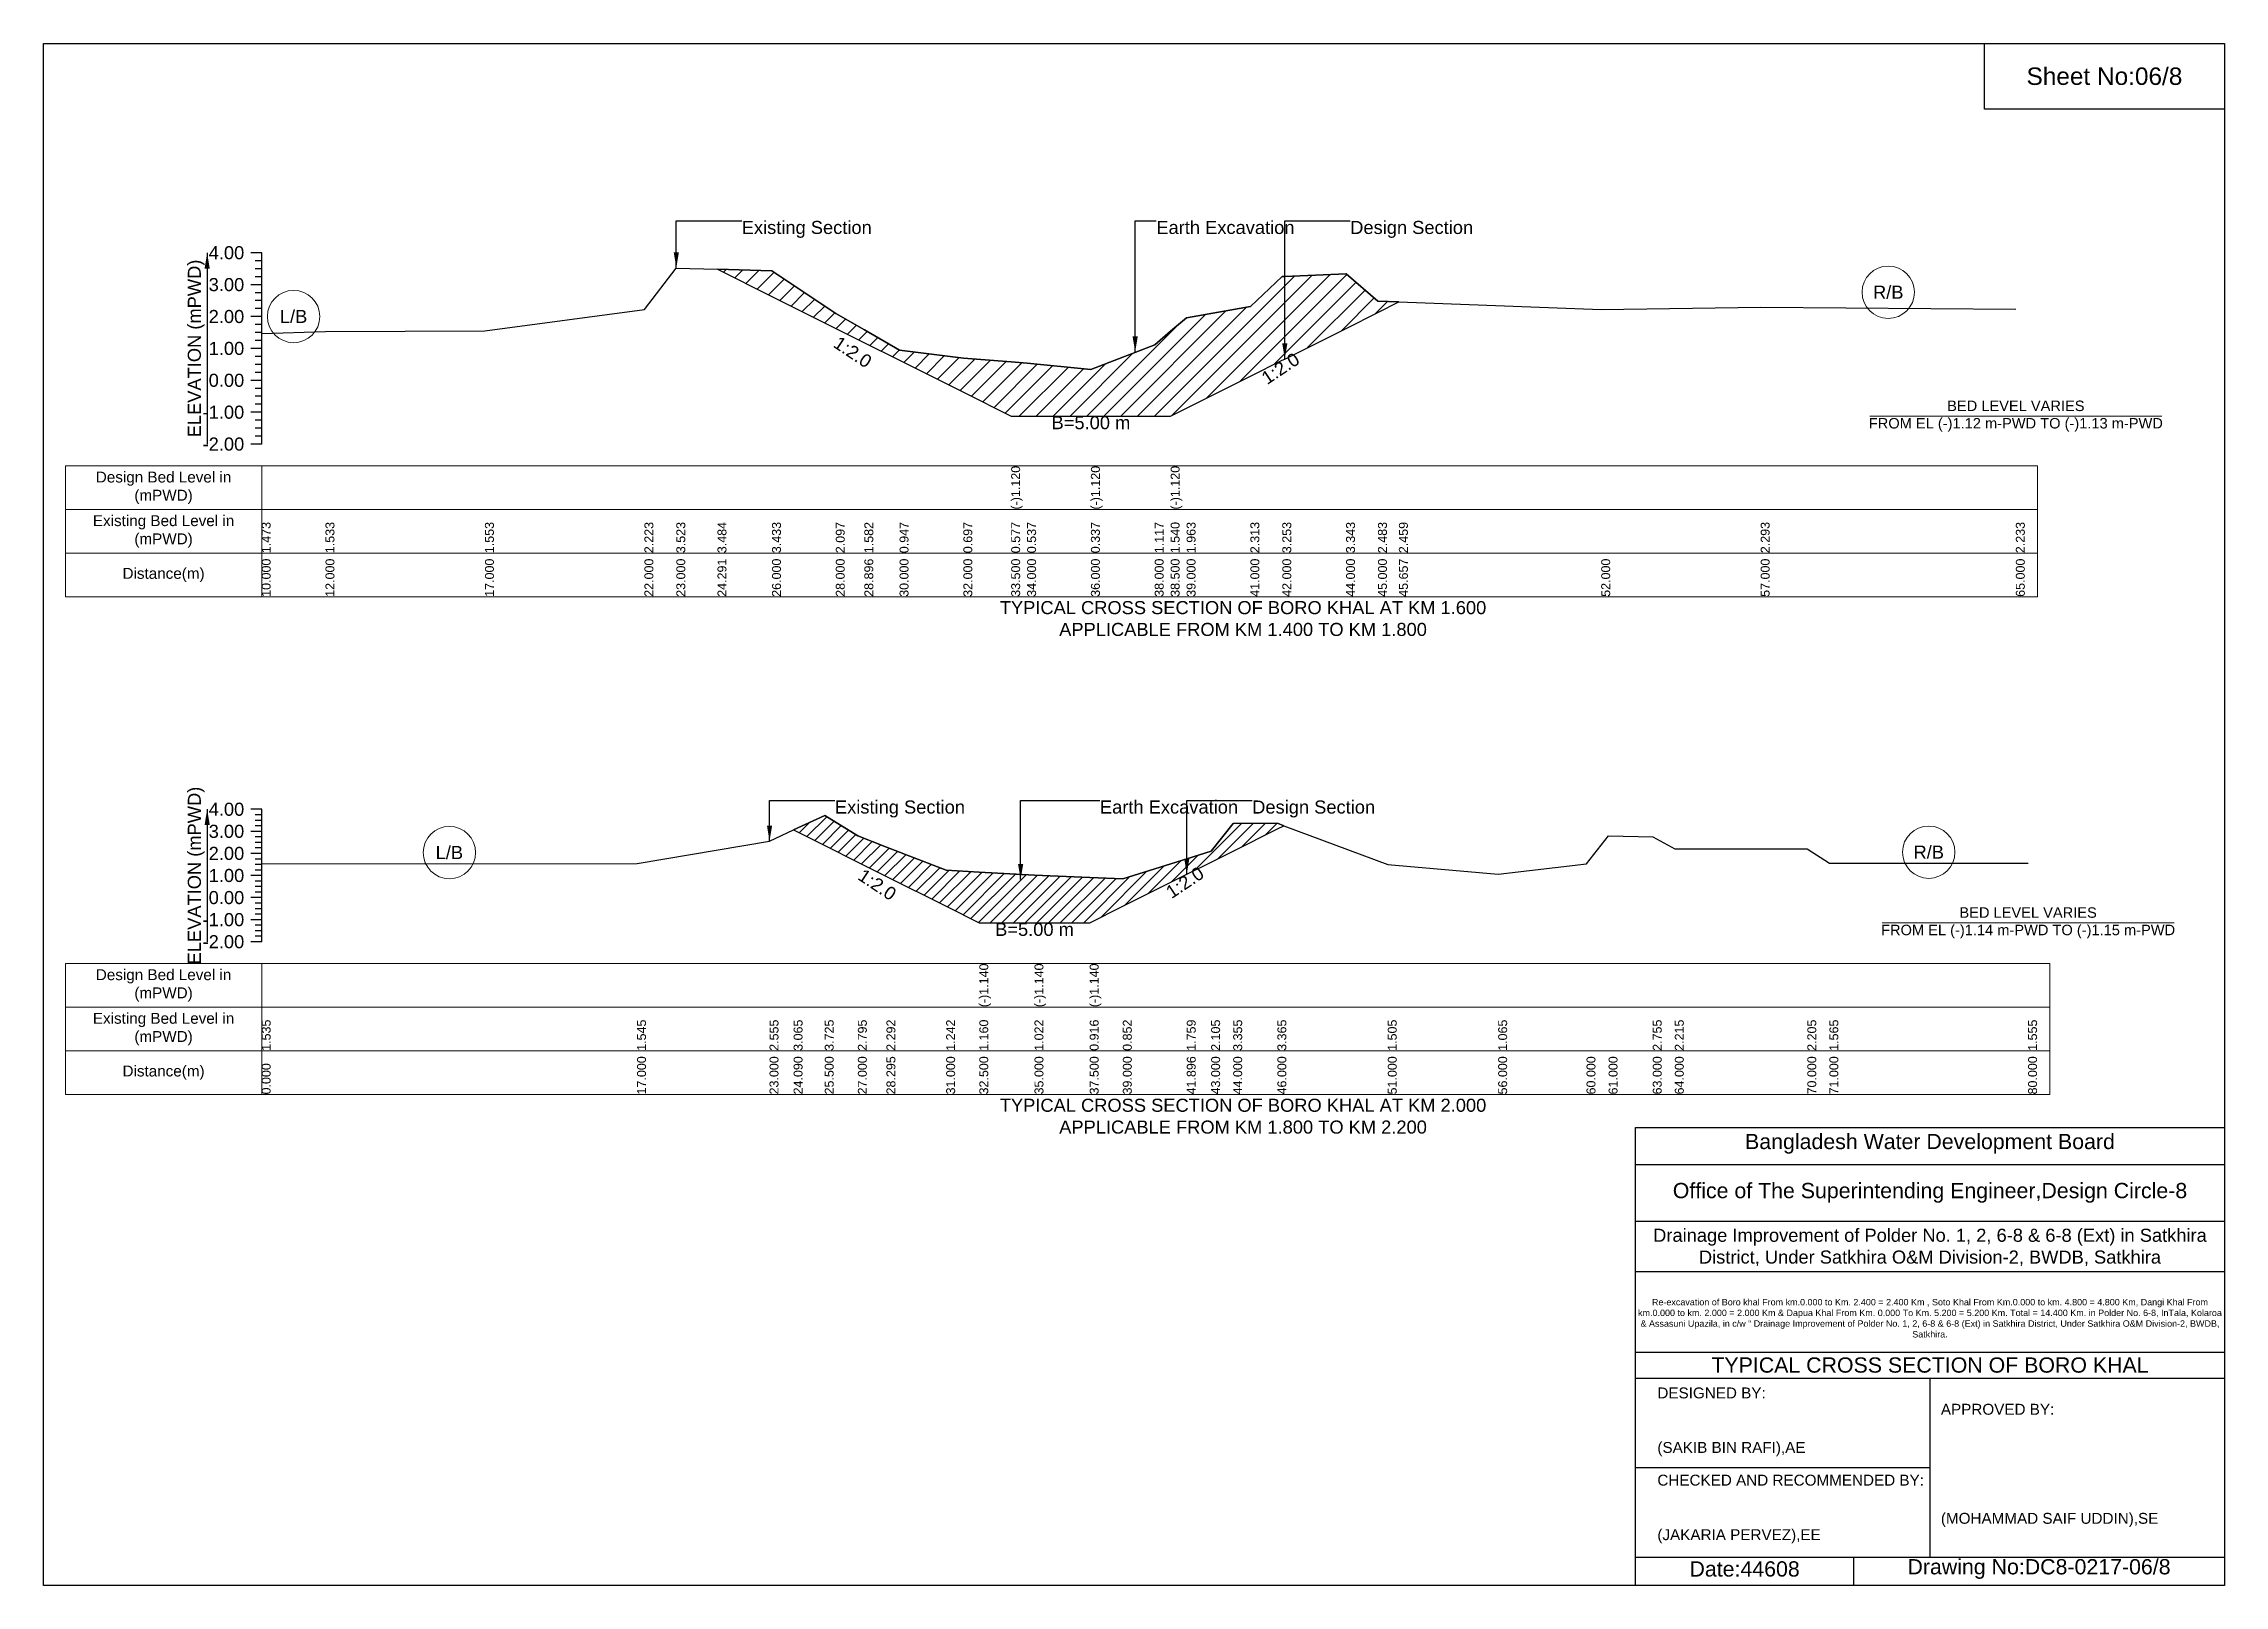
# Model space of a CAD drawing. Header units: inches. Extents: x 91000 to 218000, y -5656 to 30000.
# Drawn here: x 150000 to 158000, y 4344 to 10000 of the extents above; entities that cross this region are included whole.
import ezdxf

# ---------------------------------------------------------------- set-up
doc = ezdxf.new("R2010")
doc.units = ezdxf.units.IN
doc.header["$LTSCALE"] = 7
doc.header["$MEASUREMENT"] = 0
for name, color, linetype, lineweight in [('Cross section Data Border', 7, 'Continuous', 9), ('Cross Section Labels', 7, 'Continuous', 9), ('Existing_Bed_Level for Xsection', 7, 'Continuous', 25)]:
    doc.layers.add(name, color=color, linetype=linetype, lineweight=lineweight)
doc.styles.get("Standard").update_dxf_attribs({"font": 'arial.ttf'})
doc.dimstyles.get("Standard").update_dxf_attribs({"dimtxt": 0.18, "dimasz": 0.18, "dimexe": 0.18, "dimexo": 0.0625, "dimgap": 0.09, "dimtad": 0, "dimtih": 1, "dimtoh": 1, "dimdec": 4, "dimzin": 0, "dimdsep": 46, "dimtxsty": 'Standard', "dimcen": 0.09, "dimadec": 0, "dimazin": 0, "dimtfac": 1, "dimtdec": 4, "dimtofl": 0, "dimtmove": 0, "dimatfit": 3, "dimfxl": 1, "dimtolj": 1, "dimtzin": 0, "dimarcsym": 0})

msp = doc.modelspace()

# ---------------------------------------------------------------- texts
at = {"attachment_point": 5}
for s, insert, char_height in [('Sheet No:06/8', (157560, 9880), 64), ('Bangladesh Water Development Board', (156920, 5964), 56), ('Office of The Superintending Engineer,Design Circle-8', (156920, 5784), 56)]:
    msp.add_mtext(s, dxfattribs=dict(at, insert=insert, char_height=char_height))
for s, insert, char_height, width, attachment_point in [('Drainage Improvement of Polder No. 1, 2, 6-8 & 6-8 (Ext) in Satkhira District, Under Satkhira O&M Division-2, BWDB, Satkhira', (156920, 5584), 48, 2240, 5), ('Re-excavation of Boro khal From km.0.000 to Km. 2.400 = 2.400 Km , Soto Khal From Km.0.000 to km. 4.800 = 4.800 Km, Dangi Khal From km.0.000 to km. 2.000 = 2.000 Km & Dapua Khal From Km. 0.000 To Km. 5.200 = 5.200 Km. Total = 14.400 Km. in Polder No. 6-8, InTala, Kolaroa & Assasuni Upazila, in c/w “ Drainage Improvement of Polder No. 1, 2, 6-8 & 6-8 (Ext) in Satkhira District, Under Satkhira O&M Division-2, BWDB, Satkhira.', (156920, 5324), 23.565, 2160, 5), ('TYPICAL CROSS SECTION OF BORO KHAL', (156920, 5152), 56, 2240, 5), ('DESIGNED BY:^J^J^J(SAKIB BIN RAFI),AE', (155920, 4944), 40, 1120, 4), ('APPROVED BY:^J^J^J^J^J^J(MOHAMMAD SAIF UDDIN),SE', (156960, 4784), 40, 1120, 4), ('CHECKED AND RECOMMENDED BY:^J^J^J(JAKARIA PERVEZ),EE', (155920, 4624), 40, 1120, 4), ('Date:44608', (156240, 4404), 56, 1120, 5), ('Drawing No:DC8-0217-06/8', (157320, 4404), 56, 1760, 5)]:
    msp.add_mtext(s, dxfattribs=dict(insert=insert, char_height=char_height, width=width, attachment_point=attachment_point))
at = {"layer": 'Cross section Data Border', "char_height": 40, "width": 640, "attachment_point": 5}
for s, insert in [('Design Bed Level in (mPWD)', (150440, 8370.6)), ('Existing Bed Level in (mPWD)', (150440, 8210.6)), ('Distance(m)', (150440, 8050.6)), ('Design Bed Level in (mPWD)', (150440, 6545)), ('Existing Bed Level in (mPWD)', (150440, 6385)), ('Distance(m)', (150440, 6225))]:
    msp.add_mtext(s, dxfattribs=dict(at, insert=insert))
at = {"layer": 'Cross Section Labels'}
for s, insert, char_height, attachment_point in [('Existing Section', (152561, 9349.6), 48, 1), ('Earth Excavation', (154082, 9349.6), 48, 1), ('Design Section', (154793.2, 9349.6), 48, 1), ('R/B', (156767, 9087.8), 48, 5), ('L/B', (150917, 8998.9), 48, 5), ('BED LEVEL VARIES ^JFROM EL (-)1.12 m-PWD TO (-)1.13 m-PWD', (157235, 8633.5), 38.4, 5), ('B=5.00 m', (153842, 8633.5), 48, 2), ('TYPICAL CROSS SECTION OF BORO KHAL AT KM 1.600^JAPPLICABLE FROM KM 1.400 TO KM 1.800', (154400, 7890.6), 48, 5), ('Existing Section', (152903, 7223.4), 48, 1), ('Earth Excavation', (153875, 7223.4), 48, 1), ('Design Section', (154433.6, 7223.4), 48, 1), ('L/B', (151488.5, 7032.2), 48, 5), ('R/B', (156915.5, 7033.8), 48, 5), ('BED LEVEL VARIES ^JFROM EL (-)1.14 m-PWD TO (-)1.15 m-PWD', (157280, 6774.6), 38.4, 5), ('B=5.00 m', (153635, 6774.6), 48, 2), ('TYPICAL CROSS SECTION OF BORO KHAL AT KM 2.000^JAPPLICABLE FROM KM 1.800 TO KM 2.200', (154400, 6065), 48, 5)]:
    msp.add_mtext(s, dxfattribs=dict(at, insert=insert, char_height=char_height, attachment_point=attachment_point))
at = {"layer": 'Cross Section Labels', "char_height": 48, "attachment_point": 2}
for insert, rotation in [((152981.6, 8888.3), 326.30993), ((154523.9, 8828.3), 33.69007), ((153071.6, 6934.8), 326.30993), ((154173.3, 6942.6), 33.69007)]:
    msp.add_mtext('1:2.0', dxfattribs=dict(at, insert=insert, rotation=rotation))
at = {"layer": 'Existing_Bed_Level for Xsection', "rotation": 90}
for s, insert, char_height, attachment_point in [('ELEVATION (mPWD)', (150560, 8881.6), 48, 5), ('(-)1.120', (153549.5, 8290.6), 32.8, 1), ('(-)1.120', (153842, 8290.6), 32.8, 1), ('(-)1.120', (154134.5, 8290.6), 32.8, 1), ('1.473', (150800, 8130.6), 32.8, 1), ('1.533', (151034, 8130.6), 32.8, 1), ('1.553', (151619, 8130.6), 32.8, 1), ('2.223', (152204, 8130.6), 32.8, 1), ('3.523', (152321, 8130.6), 32.8, 1), ('3.484', (152472.1, 8130.6), 32.8, 1), ('3.433', (152672, 8130.6), 32.8, 1), ('2.097', (152906, 8130.6), 32.8, 1), ('1.582', (153010.8, 8130.6), 32.8, 1), ('0.947', (153140, 8130.6), 32.8, 1), ('0.697', (153374, 8130.6), 32.8, 1), ('0.577', (153549.5, 8130.6), 32.8, 1), ('0.537', (153608, 8130.6), 32.8, 1), ('0.337', (153842, 8130.6), 32.8, 1), ('1.117', (154076, 8130.6), 32.8, 1), ('1.540', (154134.5, 8130.6), 32.8, 1), ('1.963', (154193, 8130.6), 32.8, 1), ('2.313', (154427, 8130.6), 32.8, 1), ('3.253', (154544, 8130.6), 32.8, 1), ('3.343', (154778, 8130.6), 32.8, 1), ('2.483', (154895, 8130.6), 32.8, 1), ('2.459', (154971.9, 8130.6), 32.8, 1), ('2.293', (156299, 8130.6), 32.8, 1), ('2.233', (157235, 8130.6), 32.8, 1), ('10.000', (150800, 7970.6), 32.8, 1), ('12.000', (151034, 7970.6), 32.8, 1), ('17.000', (151619, 7970.6), 32.8, 1), ('22.000', (152204, 7970.6), 32.8, 1), ('23.000', (152321, 7970.6), 32.8, 1), ('24.291', (152472.1, 7970.6), 32.8, 1), ('26.000', (152672, 7970.6), 32.8, 1), ('28.000', (152906, 7970.6), 32.8, 1), ('28.896', (153010.8, 7970.6), 32.8, 1), ('30.000', (153140, 7970.6), 32.8, 1), ('32.000', (153374, 7970.6), 32.8, 1), ('33.500', (153549.5, 7970.6), 32.8, 1), ('34.000', (153608, 7970.6), 32.8, 1), ('36.000', (153842, 7970.6), 32.8, 1), ('38.000', (154076, 7970.6), 32.8, 1), ('38.500', (154134.5, 7970.6), 32.8, 1), ('39.000', (154193, 7970.6), 32.8, 1), ('41.000', (154427, 7970.6), 32.8, 1), ('42.000', (154544, 7970.6), 32.8, 1), ('44.000', (154778, 7970.6), 32.8, 1), ('45.000', (154895, 7970.6), 32.8, 1), ('45.657', (154971.9, 7970.6), 32.8, 1), ('52.000', (155714, 7970.6), 32.8, 1), ('57.000', (156299, 7970.6), 32.8, 1), ('65.000', (157235, 7970.6), 32.8, 1), ('ELEVATION (mPWD)', (150560, 6948), 48, 5), ('(-)1.140', (153432.5, 6465), 32.8, 1), ('(-)1.140', (153635, 6465), 32.8, 1), ('(-)1.140', (153837.5, 6465), 32.8, 1), ('1.535', (150800, 6305), 32.8, 1), ('1.545', (152177, 6305), 32.8, 1), ('2.555', (152663, 6305), 32.8, 1), ('3.065', (152751.3, 6305), 32.8, 1), ('3.725', (152865.5, 6305), 32.8, 1), ('2.795', (152987, 6305), 32.8, 1), ('2.292', (153091.9, 6305), 32.8, 1), ('1.242', (153311, 6305), 32.8, 1), ('1.160', (153432.5, 6305), 32.8, 1), ('1.022', (153635, 6305), 32.8, 1), ('0.916', (153837.5, 6305), 32.8, 1), ('0.852', (153959, 6305), 32.8, 1), ('1.759', (154193.6, 6305), 32.8, 1), ('2.105', (154283, 6305), 32.8, 1), ('3.355', (154364, 6305), 32.8, 1), ('3.365', (154526, 6305), 32.8, 1), ('1.505', (154931, 6305), 32.8, 1), ('1.065', (155336, 6305), 32.8, 1), ('2.755', (155903, 6305), 32.8, 1), ('2.215', (155984, 6305), 32.8, 1), ('2.205', (156470, 6305), 32.8, 1), ('1.565', (156551, 6305), 32.8, 1), ('1.555', (157280, 6305), 32.8, 1), ('0.000', (150800, 6145), 32.8, 1), ('17.000', (152177, 6145), 32.8, 1), ('23.000', (152663, 6145), 32.8, 1), ('24.090', (152751.3, 6145), 32.8, 1), ('25.500', (152865.5, 6145), 32.8, 1), ('27.000', (152987, 6145), 32.8, 1), ('28.295', (153091.9, 6145), 32.8, 1), ('31.000', (153311, 6145), 32.8, 1), ('32.500', (153432.5, 6145), 32.8, 1), ('35.000', (153635, 6145), 32.8, 1), ('37.500', (153837.5, 6145), 32.8, 1), ('39.000', (153959, 6145), 32.8, 1), ('41.896', (154193.6, 6145), 32.8, 1), ('43.000', (154283, 6145), 32.8, 1), ('44.000', (154364, 6145), 32.8, 1), ('46.000', (154526, 6145), 32.8, 1), ('51.000', (154931, 6145), 32.8, 1), ('56.000', (155336, 6145), 32.8, 1), ('60.000', (155660, 6145), 32.8, 1), ('61.000', (155741, 6145), 32.8, 1), ('63.000', (155903, 6145), 32.8, 1), ('64.000', (155984, 6145), 32.8, 1), ('70.000', (156470, 6145), 32.8, 1), ('71.000', (156551, 6145), 32.8, 1), ('80.000', (157280, 6145), 32.8, 1)]:
    msp.add_mtext(s, dxfattribs=dict(at, insert=insert, char_height=char_height, attachment_point=attachment_point))
at = {"layer": 'Existing_Bed_Level for Xsection', "char_height": 48, "attachment_point": 6}
for s, insert in [('4.00', (150736, 9232.6)), ('3.00', (150736, 9115.6)), ('2.00', (150736, 8998.6)), ('1.00', (150736, 8881.6)), ('0.00', (150736, 8764.6)), ('-1.00', (150736, 8647.6)), ('-2.00', (150736, 8530.6)), ('4.00', (150736, 7191)), ('3.00', (150736, 7110)), ('2.00', (150736, 7029)), ('1.00', (150736, 6948)), ('0.00', (150736, 6867)), ('-1.00', (150736, 6786)), ('-2.00', (150736, 6705))]:
    msp.add_mtext(s, dxfattribs=dict(at, insert=insert))

# ---------------------------------------------------------------- hatches: boundary and pattern name
at = {"layer": 'Existing_Bed_Level for Xsection'}
h = msp.add_hatch(dxfattribs=at)
h.set_pattern_fill('ANSI31', color=256, scale=351, style=0)
h.paths.add_polyline_path([(152472.1, 9172.2), (152672, 9072.3), (152906, 8955.3), (153010.8, 8902.9), (153140, 8838.3), (153374, 8721.3), (153549.5, 8633.5), (153608, 8633.5), (153842, 8633.5), (154076, 8633.5), (154134.5, 8633.5), (154193, 8662.8), (154427, 8779.8), (154544, 8838.3), (154553.2, 8842.9), (154778, 8955.3), (154895, 9013.8), (154971.9, 9052.2), (154895, 9055.1), (154778, 9155.7), (154553.2, 9145.6), (154544, 9145.2), (154427, 9035.2), (154193, 8994.2), (154134.5, 8944.8), (154076, 8895.3), (153842, 8804), (153608, 8827.4), (153549.5, 8832.1), (153374, 8846.1), (153140, 8875.4), (153010.8, 8949.7), (152906, 9009.9), (152672, 9166.2)])
h = msp.add_hatch(dxfattribs=at)
h.set_pattern_fill('ANSI31', color=256, scale=243, style=0)
h.paths.add_polyline_path([(152751.3, 7115.3), (152865.5, 7058.1), (152987, 6997.4), (153091.9, 6945), (153311, 6835.4), (153432.5, 6774.6), (153635, 6774.6), (153837.5, 6774.6), (153959, 6835.4), (154193.6, 6952.7), (154283, 6997.4), (154364, 7037.9), (154526, 7118.9), (154549.7, 7130.7), (154526, 7139.6), (154364, 7138.7), (154283, 7037.5), (154193.6, 7009.5), (153959, 6936), (153837.5, 6941.2), (153635, 6949.8), (153432.5, 6960.9), (153311, 6967.6), (153091.9, 7052.7), (152987, 7093.4), (152865.5, 7168.7)])

# ---------------------------------------------------------------- linework, layer by layer
for points in [[(150000, 10000), (158000, 10000), (158000, 4344), (150000, 4344)], [(157120, 10000), (158000, 10000), (158000, 9760), (157120, 9760)]]:
    msp.add_lwpolyline(points, close=True)
for points in [[(155840, 4344), (155840, 6024), (158000, 6024)], [(155840, 5888), (158000, 5888)], [(155840, 5680), (158000, 5680)], [(155840, 5496), (158000, 5496)], [(155840, 5200), (158000, 5200)], [(155840, 5104), (158000, 5104)], [(156920, 5104), (156920, 4448)], [(155840, 4776), (156920, 4776)], [(155840, 4448), (158000, 4448)], [(156640, 4448), (156640, 4344)]]:
    msp.add_lwpolyline(points)
at = {"layer": 'Cross section Data Border'}
for points in [[(150080, 8450.6), (157315, 8450.6), (157315, 7970.6), (150080, 7970.6)], [(150080, 6625), (157360, 6625), (157360, 6145), (150080, 6145)]]:
    msp.add_lwpolyline(points, close=True, dxfattribs=at)
for points in [[(150800, 8450.6), (150800, 7970.6)], [(150080, 8290.6), (157315, 8290.6)], [(150080, 8130.6), (157315, 8130.6)], [(150800, 6625), (150800, 6145)], [(150080, 6465), (157360, 6465)], [(150080, 6305), (157360, 6305)]]:
    msp.add_lwpolyline(points, dxfattribs=at)
at = {"layer": 'Cross Section Labels'}
for points in [[(156699.2, 8633.5), (157770.8, 8633.5)], [(156744.2, 6774.6), (157815.8, 6774.6)]]:
    msp.add_lwpolyline(points, dxfattribs=at)
for centre in [(156767, 9087.8), (150917, 8998.9), (151488.5, 7032.2), (156915.5, 7033.8)]:
    msp.add_circle(centre, 96, dxfattribs=at)
at = {"layer": 'Existing_Bed_Level for Xsection'}
for points in [[(150800, 9232.6), (150760, 9232.6)], [(150800, 9203.3), (150776, 9203.3)], [(150800, 8530.6), (150800, 8647.6), (150800, 8764.6), (150800, 8881.6), (150800, 8998.6), (150800, 9115.6), (150800, 9232.6)], [(150800, 9174.1), (150776, 9174.1)], [(150800, 9144.8), (150776, 9144.8)], [(150800, 8936.9), (151034, 8943.9), (151619, 8946.3), (152204, 9024.7), (152321, 9176.8), (152472.1, 9172.2), (152672, 9166.2), (152906, 9009.9), (153010.8, 8949.7), (153140, 8875.4), (153374, 8846.1), (153549.5, 8832.1), (153549.5, 8832.1), (153608, 8827.4), (153842, 8804), (153842, 8804), (154076, 8895.3), (154134.5, 8944.8), (154134.5, 8944.8), (154193, 8994.2), (154427, 9035.2), (154544, 9145.2), (154553.2, 9145.6), (154778, 9155.7), (154895, 9055.1), (154971.9, 9052.2), (155714, 9024.7), (156299, 9032.9), (157235, 9025.8)], [(150800, 9115.6), (150760, 9115.6)], [(150800, 9086.3), (150776, 9086.3)], [(150800, 9057.1), (150776, 9057.1)], [(150800, 8998.6), (150760, 8998.6)], [(150800, 9027.8), (150776, 9027.8)], [(150800, 8969.3), (150776, 8969.3)], [(150800, 8881.6), (150760, 8881.6)], [(150800, 8940.1), (150776, 8940.1)], [(150800, 8910.8), (150776, 8910.8)], [(150800, 8852.3), (150776, 8852.3)], [(150800, 8823.1), (150776, 8823.1)], [(150800, 8764.6), (150760, 8764.6)], [(150800, 8793.8), (150776, 8793.8)], [(150800, 8735.3), (150776, 8735.3)], [(150800, 8647.6), (150760, 8647.6)], [(150800, 8706.1), (150776, 8706.1)], [(150800, 8676.8), (150776, 8676.8)], [(150800, 8618.3), (150776, 8618.3)], [(150800, 8589.1), (150776, 8589.1)], [(150800, 8530.6), (150760, 8530.6)], [(150800, 8559.8), (150776, 8559.8)], [(150800, 7191), (150760, 7191)], [(150800, 7170.7), (150776, 7170.7)], [(150800, 7150.5), (150776, 7150.5)], [(150800, 7130.2), (150776, 7130.2)], [(150800, 6705), (150800, 6786), (150800, 6867), (150800, 6948), (150800, 7029), (150800, 7110), (150800, 7191)], [(150800, 6991.3), (152177, 6992.1), (152663, 7073.9), (152751.3, 7115.3), (152865.5, 7168.7), (152987, 7093.4), (153091.9, 7052.7), (153311, 6967.6), (153432.5, 6960.9), (153432.5, 6960.9), (153635, 6949.8), (153635, 6949.8), (153837.5, 6941.2), (153837.5, 6941.2), (153959, 6936), (154193.6, 7009.5), (154283, 7037.5), (154364, 7138.7), (154526, 7139.6), (154549.7, 7130.7), (154931, 6988.9), (155336, 6953.3), (155660, 6991.3), (155741, 7093.4), (155903, 7090.1), (155984, 7046.4), (156470, 7045.6), (156551, 6993.8), (157280, 6992.9)], [(150800, 7110), (150760, 7110)], [(150800, 7089.7), (150776, 7089.7)], [(150800, 7069.5), (150776, 7069.5)], [(150800, 7049.2), (150776, 7049.2)], [(150800, 7029), (150760, 7029)], [(150800, 7008.7), (150776, 7008.7)], [(150800, 6988.5), (150776, 6988.5)], [(150800, 6968.2), (150776, 6968.2)], [(150800, 6948), (150760, 6948)], [(150800, 6927.7), (150776, 6927.7)], [(150800, 6907.5), (150776, 6907.5)], [(150800, 6887.2), (150776, 6887.2)], [(150800, 6867), (150760, 6867)], [(150800, 6846.7), (150776, 6846.7)], [(150800, 6826.5), (150776, 6826.5)], [(150800, 6806.2), (150776, 6806.2)], [(150800, 6786), (150760, 6786)], [(150800, 6765.7), (150776, 6765.7)], [(150800, 6745.5), (150776, 6745.5)], [(150800, 6725.2), (150776, 6725.2)], [(150800, 6705), (150760, 6705)]]:
    msp.add_lwpolyline(points, dxfattribs=at)
for points in [[(152472.1, 9172.2), (152672, 9072.3), (152906, 8955.3), (153010.8, 8902.9), (153140, 8838.3), (153374, 8721.3), (153549.5, 8633.5), (153549.5, 8633.5), (153608, 8633.5), (153842, 8633.5), (153842, 8633.5), (154076, 8633.5), (154134.5, 8633.5), (154134.5, 8633.5), (154193, 8662.8), (154427, 8779.8), (154544, 8838.3), (154553.2, 8842.9), (154778, 8955.3), (154895, 9013.8), (154971.9, 9052.2), (154971.9, 9052.2), (154971.9, 9052.2), (154895, 9055.1), (154778, 9155.7), (154553.2, 9145.6), (154544, 9145.2), (154427, 9035.2), (154193, 8994.2), (154134.5, 8944.8), (154134.5, 8944.8), (154076, 8895.3), (153842, 8804), (153842, 8804), (153608, 8827.4), (153549.5, 8832.1), (153549.5, 8832.1), (153374, 8846.1), (153140, 8875.4), (153010.8, 8949.7), (152906, 9009.9), (152672, 9166.2)], [(152751.3, 7115.3), (152751.3, 7115.3), (152865.5, 7058.1), (152987, 6997.4), (153091.9, 6945), (153311, 6835.4), (153432.5, 6774.6), (153432.5, 6774.6), (153635, 6774.6), (153635, 6774.6), (153837.5, 6774.6), (153837.5, 6774.6), (153959, 6835.4), (154193.6, 6952.7), (154283, 6997.4), (154364, 7037.9), (154526, 7118.9), (154549.7, 7130.7), (154549.7, 7130.7), (154549.7, 7130.7), (154526, 7139.6), (154364, 7138.7), (154283, 7037.5), (154193.6, 7009.5), (153959, 6936), (153837.5, 6941.2), (153837.5, 6941.2), (153635, 6949.8), (153635, 6949.8), (153432.5, 6960.9), (153432.5, 6960.9), (153311, 6967.6), (153091.9, 7052.7), (152987, 7093.4), (152865.5, 7168.7), (152751.3, 7115.3)]]:
    msp.add_lwpolyline(points, close=True, dxfattribs=at)

msp.set_redraw_order([(e.dxf.handle, doc.entitydb.next_handle()) for e in msp.query("TEXT MTEXT ATTDEF DIMENSION ARC_DIMENSION")])  # texts and dimensions are drawn at this point

# ---------------------------------------------------------------- leaders
at = {"layer": 'Cross Section Labels', "annotation_type": 0, "has_hookline": 1, "hookline_direction": 0}
for points, text_width in [([(152321, 9176.8), (152321, 9349.6), (152560.9, 9349.6)], 467.2), ([(154004.3, 8868.3), (154004.3, 9349.6), (154081.9, 9349.6)], 497), ([(154553.2, 8842.9), (154553.2, 9349.6), (154793.1, 9349.6)], 441.2), ([(152663, 7073.9), (152663, 7223.4), (152902.9, 7223.4)], 467.2), ([(153584.1, 6933.1), (153584.1, 7223.4), (153874.9, 7223.4)], 497), ([(154193.6, 6952.7), (154193.6, 7223.4), (154433.5, 7223.4)], 441.2)]:
    msp.add_leader(points, dimstyle='Standard', override={"dimasz": 57.6}, dxfattribs=dict(at, text_width=text_width))
at = {"layer": 'Existing_Bed_Level for Xsection'}
for points in [[(150600, 9232.6), (150600, 8530.6)], [(150600, 7191), (150600, 6705)]]:
    msp.add_leader(points, dimstyle='Standard', override={"dimasz": 57.6}, dxfattribs=at)

doc.saveas('drawing.dxf')
